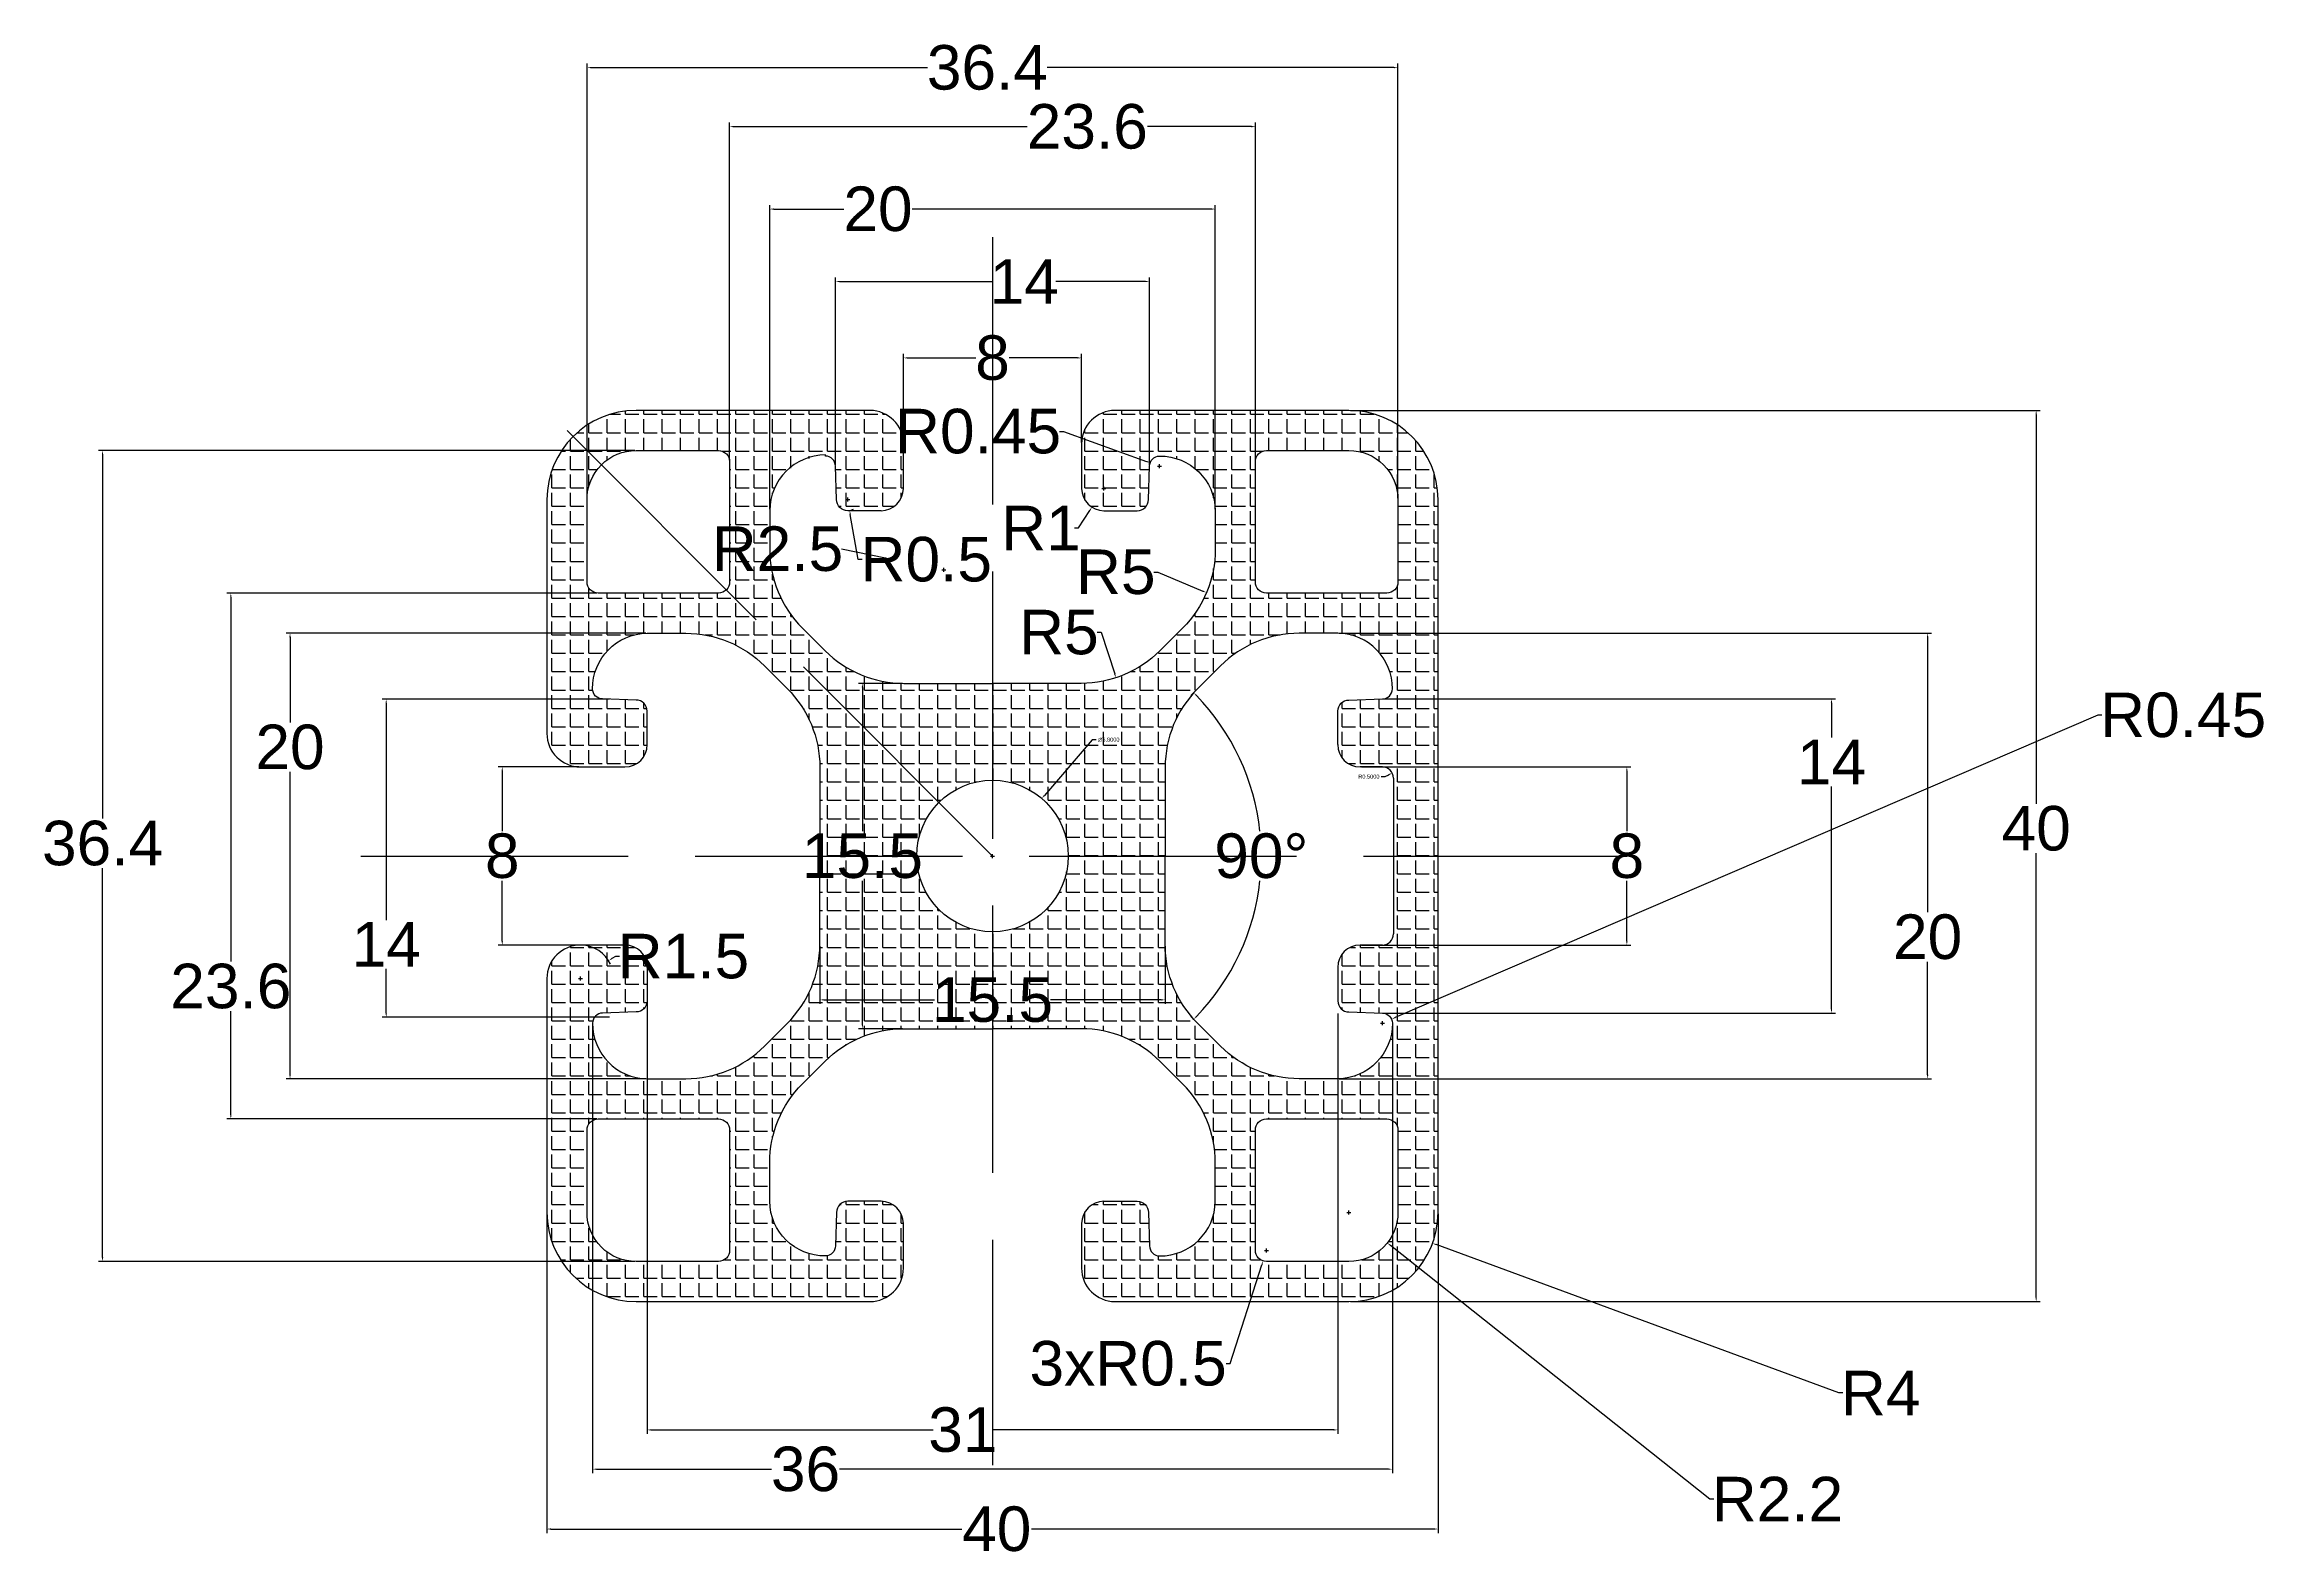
# Model space of a CAD drawing. Header units: inches. Extents: x 37.4 to 137.1, y 48.8 to 116.4.
import ezdxf

# ---------------------------------------------------------------- set-up
doc = ezdxf.new("R2010")
doc.units = ezdxf.units.IN
doc.header["$MEASUREMENT"] = 0
doc.linetypes.add('ACAD_ISO02W100', pattern=[15, 12, -3])
for name, color, linetype in [('Dimensions', 50, 'Continuous'), ('Dotted Line', 70, 'ACAD_ISO02W100'), ('Hashing', 130, 'Continuous')]:
    doc.layers.add(name, color=color, linetype=linetype)
doc.styles.get("Standard").update_dxf_attribs({"font": 'arial.ttf'})
doc.dimstyles.get("Standard").update_dxf_attribs({"dimtxt": 0.18, "dimasz": 0.18, "dimexe": 0.18, "dimexo": 0.0625, "dimgap": 0.09, "dimtad": 0, "dimtih": 1, "dimtoh": 1, "dimdec": 4, "dimzin": 0, "dimdsep": 46, "dimtxsty": 'Standard', "dimcen": 0.09, "dimadec": 0, "dimazin": 0, "dimtfac": 1, "dimtdec": 4, "dimtofl": 0, "dimtmove": 0, "dimatfit": 3, "dimfxl": 1, "dimtolj": 1, "dimtzin": 0, "dimarcsym": 0})

# ---------------------------------------------------------------- blocks, each defined once
blk = doc.blocks.new('*U2')
blk.add_lwpolyline([(2.7, -3.2), (-2.7, -3.2, -0.414214), (-3.2, -2.7), (-3.2, 1, -0.414214), (-1, 3.2), (2.7, 3.2, -0.414214), (3.2, 2.7), (3.2, -2.7, -0.414214)], format="xyb", close=True)
blk = doc.blocks.new('*U3')
at = {"color": 0, "linetype": 'ByBlock', "lineweight": -2, "transparency": 16777216}
blk.add_blockref('*U2', (65, 95), dxfattribs=at)
for p, rotation in [((95, 95), 270.0000000000001), ((65, 65), 90.00000000000006), ((95, 65), 180)]:
    blk.add_blockref('*U2', p, dxfattribs=dict(at, rotation=rotation))
blk = doc.blocks.new('*D4')
at = {"layer": 'Defpoints', "color": 0, "transparency": 16777216}
for p in [(64.5, 75), (95.5, 73), (95.5, 54.24)]:
    blk.add_point(p, dxfattribs=at)
at = {"layer": 'Dimensions', "color": 0, "lineweight": -2, "transparency": 16777216}
for p, q in [((64.5, 74.938), (64.5, 54.06)), ((95.5, 72.938), (95.5, 54.06)), ((64.68, 54.24), (77.343, 54.24)), ((95.32, 54.24), (80, 54.24))]:
    blk.add_line(p, q, dxfattribs=at)
at = {"layer": 'Dimensions', "color": 0, "transparency": 16777216}
for points in [[(64.68, 54.27), (64.68, 54.21), (64.5, 54.24)], [(95.32, 54.27), (95.32, 54.21), (95.5, 54.24)]]:
    blk.add_solid(points, dxfattribs=at)
at = {"layer": 'Dimensions', "color": 0, "transparency": 16777216, "insert": (78.671, 54.24), "char_height": 0.18, "attachment_point": 5}
blk.add_mtext('\\A1;{\\H11.11111x;31}', dxfattribs=at)
blk = doc.blocks.new('*D5')
at = {"layer": 'Defpoints', "color": 0, "transparency": 16777216}
for p in [(76.018, 87.75), (74.159, 72.25), (76.018, 72.25)]:
    blk.add_point(p, dxfattribs=at)
at = {"layer": 'Dimensions', "color": 0, "lineweight": -2, "transparency": 16777216}
for p, q in [((75.956, 87.75), (73.979, 87.75)), ((74.159, 87.57), (74.159, 81.111)), ((74.159, 72.43), (74.159, 78.889)), ((75.956, 72.25), (73.979, 72.25))]:
    blk.add_line(p, q, dxfattribs=at)
at = {"layer": 'Dimensions', "color": 0, "transparency": 16777216}
for points in [[(74.129, 87.57), (74.189, 87.57), (74.159, 87.75)], [(74.129, 72.43), (74.189, 72.43), (74.159, 72.25)]]:
    blk.add_solid(points, dxfattribs=at)
at = {"layer": 'Dimensions', "color": 0, "transparency": 16777216, "insert": (74.159, 80), "char_height": 0.18, "attachment_point": 5}
blk.add_mtext('\\A1;{\\H11.11111x;15.5}', dxfattribs=at)
blk = doc.blocks.new('*D6')
at = {"layer": 'Defpoints', "color": 0, "transparency": 16777216}
for p in [(72.25, 76.018), (87.75, 76.018), (87.75, 73.542)]:
    blk.add_point(p, dxfattribs=at)
at = {"layer": 'Dimensions', "color": 0, "lineweight": -2, "transparency": 16777216}
for p, q in [((72.25, 75.956), (72.25, 73.362)), ((87.75, 75.956), (87.75, 73.362)), ((72.43, 73.542), (77.399, 73.542)), ((87.57, 73.542), (82.601, 73.542))]:
    blk.add_line(p, q, dxfattribs=at)
at = {"layer": 'Dimensions', "color": 0, "transparency": 16777216}
for points in [[(72.43, 73.572), (72.43, 73.512), (72.25, 73.542)], [(87.57, 73.572), (87.57, 73.512), (87.75, 73.542)]]:
    blk.add_solid(points, dxfattribs=at)
at = {"layer": 'Dimensions', "color": 0, "transparency": 16777216, "insert": (80, 73.542), "char_height": 0.18, "attachment_point": 5}
blk.add_mtext('\\A1;{\\H11.11111x;15.5}', dxfattribs=at)
blk = doc.blocks.new('*D7')
at = {"layer": 'Defpoints', "color": 0, "transparency": 16777216}
for p in [(90.233, 88.536), (89.214, 87.517), (91.713, 77.316), (89.214, 72.483), (90.233, 71.464)]:
    blk.add_point(p, dxfattribs=at)
at = {"layer": 'Dimensions', "color": 0, "lineweight": -2, "transparency": 16777216}
for p, q in [((89.17, 87.473), (88.902, 87.205)), ((89.17, 72.527), (88.902, 72.795))]:
    blk.add_line(p, q, dxfattribs=at)
for start, end in [(6.15149, 44.00539), (315.99461, 353.84851)]:
    blk.add_arc((81.697, 80), 10.369, start, end, dxfattribs=at)
at = {"layer": 'Dimensions', "color": 0, "transparency": 16777216}
for points in [[(89.134, 87.183), (89.177, 87.225), (89.029, 87.332)], [(89.177, 72.775), (89.134, 72.817), (89.029, 72.668)]]:
    blk.add_solid(points, dxfattribs=at)
at = {"layer": 'Dimensions', "color": 0, "transparency": 16777216, "insert": (92.066, 80), "char_height": 0.18, "attachment_point": 5}
blk.add_mtext('\\A1;{\\H11.11111x;90°}', dxfattribs=at)
blk = doc.blocks.new('*D8')
at = {"layer": 'Defpoints', "color": 0, "transparency": 16777216}
for p in [(96.5, 84), (96.5, 76), (108.475, 76)]:
    blk.add_point(p, dxfattribs=at)
at = {"layer": 'Dimensions', "color": 0, "lineweight": -2, "transparency": 16777216}
for p, q in [((96.563, 84), (108.655, 84)), ((108.475, 83.82), (108.475, 81.111)), ((108.475, 76.18), (108.475, 78.889)), ((96.563, 76), (108.655, 76))]:
    blk.add_line(p, q, dxfattribs=at)
at = {"layer": 'Dimensions', "color": 0, "transparency": 16777216}
for points in [[(108.445, 83.82), (108.505, 83.82), (108.475, 84)], [(108.445, 76.18), (108.505, 76.18), (108.475, 76)]]:
    blk.add_solid(points, dxfattribs=at)
at = {"layer": 'Dimensions', "color": 0, "transparency": 16777216, "insert": (108.475, 80), "char_height": 0.18, "attachment_point": 5}
blk.add_mtext('\\A1;{\\H11.11111x;8}', dxfattribs=at)
blk = doc.blocks.new('*D9')
at = {"layer": 'Defpoints', "color": 0, "transparency": 16777216}
for p in [(97.5, 87.05), (97.5, 72.95), (117.66, 72.95)]:
    blk.add_point(p, dxfattribs=at)
at = {"layer": 'Dimensions', "color": 0, "lineweight": -2, "transparency": 16777216}
for p, q in [((97.563, 87.05), (117.84, 87.05)), ((117.66, 86.87), (117.66, 85.314)), ((117.66, 73.13), (117.66, 83.126)), ((97.563, 72.95), (117.84, 72.95))]:
    blk.add_line(p, q, dxfattribs=at)
at = {"layer": 'Dimensions', "color": 0, "transparency": 16777216}
for points in [[(117.63, 86.87), (117.69, 86.87), (117.66, 87.05)], [(117.63, 73.13), (117.69, 73.13), (117.66, 72.95)]]:
    blk.add_solid(points, dxfattribs=at)
at = {"layer": 'Dimensions', "color": 0, "transparency": 16777216, "insert": (117.66, 84.22), "char_height": 0.18, "attachment_point": 5}
blk.add_mtext('\\A1;{\\H11.11111x;14}', dxfattribs=at)
blk = doc.blocks.new('*D10')
at = {"layer": 'Defpoints', "color": 0, "transparency": 16777216}
for p in [(95.5, 90), (95.5, 70), (121.977, 70)]:
    blk.add_point(p, dxfattribs=at)
at = {"layer": 'Dimensions', "color": 0, "lineweight": -2, "transparency": 16777216}
for p, q in [((95.563, 90), (122.157, 90)), ((121.977, 89.82), (121.977, 77.476)), ((121.977, 70.18), (121.977, 75.254)), ((95.563, 70), (122.157, 70))]:
    blk.add_line(p, q, dxfattribs=at)
at = {"layer": 'Dimensions', "color": 0, "transparency": 16777216}
for points in [[(121.947, 89.82), (122.007, 89.82), (121.977, 90)], [(121.947, 70.18), (122.007, 70.18), (121.977, 70)]]:
    blk.add_solid(points, dxfattribs=at)
at = {"layer": 'Dimensions', "color": 0, "transparency": 16777216, "insert": (121.977, 76.365), "char_height": 0.18, "attachment_point": 5}
blk.add_mtext('\\A1;{\\H11.11111x;20}', dxfattribs=at)
blk = doc.blocks.new('*D11')
at = {"layer": 'Defpoints', "color": 0, "transparency": 16777216}
for p in [(83.982, 92.75), (85.542, 88)]:
    blk.add_point(p, dxfattribs=at)
at = {"layer": 'Dimensions', "color": 0, "lineweight": -2, "transparency": 16777216}
for p, q in [((84.692, 90.04), (84.872, 90.04)), ((84.872, 90.04), (85.486, 88.171))]:
    blk.add_line(p, q, dxfattribs=at)
at = {"layer": 'Dimensions', "color": 0, "transparency": 16777216}
blk.add_solid([(85.515, 88.18), (85.458, 88.161), (85.542, 88)], dxfattribs=at)
at = {"layer": 'Dimensions', "color": 0, "transparency": 16777216, "insert": (82.982, 90.04), "char_height": 0.18, "attachment_point": 5}
blk.add_mtext('\\A1;{\\H11.11111x;R5}', dxfattribs=at)
blk = doc.blocks.new('*D12')
at = {"layer": 'Defpoints', "color": 0, "transparency": 16777216}
for p in [(85, 93.768), (89.606, 91.822)]:
    blk.add_point(p, dxfattribs=at)
at = {"layer": 'Dimensions', "color": 0, "lineweight": -2, "transparency": 16777216}
for p, q in [((87.244, 92.744), (87.424, 92.744)), ((87.424, 92.744), (89.44, 91.892))]:
    blk.add_line(p, q, dxfattribs=at)
at = {"layer": 'Dimensions', "color": 0, "transparency": 16777216}
blk.add_solid([(89.451, 91.919), (89.428, 91.864), (89.606, 91.822)], dxfattribs=at)
at = {"layer": 'Dimensions', "color": 0, "transparency": 16777216, "insert": (85.534, 92.744), "char_height": 0.18, "attachment_point": 5}
blk.add_mtext('\\A1;{\\H11.11111x;R5}', dxfattribs=at)
blk = doc.blocks.new('*D13')
at = {"layer": 'Defpoints', "color": 0, "transparency": 16777216}
for p in [(84.462, 95.657), (85, 96.5)]:
    blk.add_point(p, dxfattribs=at)
at = {"layer": 'Dimensions', "color": 0, "lineweight": -2, "transparency": 16777216}
for p, q in [((84.91, 96.5), (85.09, 96.5)), ((85, 96.41), (85, 96.59)), ((83.687, 94.724), (83.867, 94.724)), ((83.867, 94.724), (84.365, 95.505))]:
    blk.add_line(p, q, dxfattribs=at)
at = {"layer": 'Dimensions', "color": 0, "transparency": 16777216}
blk.add_solid([(84.34, 95.521), (84.391, 95.489), (84.462, 95.657)], dxfattribs=at)
at = {"layer": 'Dimensions', "color": 0, "transparency": 16777216, "insert": (82.177, 94.724), "char_height": 0.18, "attachment_point": 5}
blk.add_mtext('\\A1;{\\H11.11111x;R1}', dxfattribs=at)
blk = doc.blocks.new('*D14')
at = {"layer": 'Defpoints', "color": 0, "transparency": 16777216}
for p in [(87.077, 97.653), (87.5, 97.5)]:
    blk.add_point(p, dxfattribs=at)
at = {"layer": 'Dimensions', "color": 0, "lineweight": -2, "transparency": 16777216}
for p, q in [((83.005, 99.059), (83.185, 99.059)), ((83.185, 99.059), (86.907, 97.714)), ((87.41, 97.5), (87.59, 97.5)), ((87.5, 97.41), (87.5, 97.59))]:
    blk.add_line(p, q, dxfattribs=at)
at = {"layer": 'Dimensions', "color": 0, "transparency": 16777216}
blk.add_solid([(86.918, 97.742), (86.897, 97.686), (87.077, 97.653)], dxfattribs=at)
at = {"layer": 'Dimensions', "color": 0, "transparency": 16777216, "insert": (79.353, 99.059), "char_height": 0.18, "attachment_point": 5}
blk.add_mtext('\\A1;{\\H11.11111x;R0.45}', dxfattribs=at)
blk = doc.blocks.new('*D15')
at = {"layer": 'Defpoints', "color": 0, "transparency": 16777216}
for p in [(82.213, 82.581), (77.787, 77.419)]:
    blk.add_point(p, dxfattribs=at)
at = {"layer": 'Dimensions', "color": 0, "lineweight": -2, "transparency": 16777216}
for p, q in [((84.477, 85.22), (82.33, 82.718)), ((84.657, 85.22), (84.477, 85.22)), ((79.91, 80), (80.09, 80)), ((80, 79.91), (80, 80.09))]:
    blk.add_line(p, q, dxfattribs=at)
at = {"layer": 'Dimensions', "color": 0, "transparency": 16777216}
blk.add_solid([(82.308, 82.737), (82.353, 82.698), (82.213, 82.581)], dxfattribs=at)
at = {"layer": 'Dimensions', "color": 0, "transparency": 16777216, "insert": (85.218, 85.22), "char_height": 0.18, "attachment_point": 5}
blk.add_mtext('\\A1;∅6.8000', dxfattribs=at)
blk = doc.blocks.new('*D16')
at = {"layer": 'Defpoints', "color": 0, "transparency": 16777216}
for p in [(84, 102.357), (76, 98.5), (84, 98.5)]:
    blk.add_point(p, dxfattribs=at)
at = {"layer": 'Dimensions', "color": 0, "lineweight": -2, "transparency": 16777216}
for p, q in [((76, 98.562), (76, 102.537)), ((76.18, 102.357), (79.251, 102.357)), ((83.82, 102.357), (80.749, 102.357)), ((84, 98.562), (84, 102.537))]:
    blk.add_line(p, q, dxfattribs=at)
at = {"layer": 'Dimensions', "color": 0, "transparency": 16777216}
for points in [[(76.18, 102.387), (76.18, 102.327), (76, 102.357)], [(83.82, 102.387), (83.82, 102.327), (84, 102.357)]]:
    blk.add_solid(points, dxfattribs=at)
at = {"layer": 'Dimensions', "color": 0, "transparency": 16777216, "insert": (80, 102.357), "char_height": 0.18, "attachment_point": 5}
blk.add_mtext('\\A1;{\\H11.11111x;8}', dxfattribs=at)
blk = doc.blocks.new('*D17')
at = {"layer": 'Defpoints', "color": 0, "transparency": 16777216}
for p in [(87.05, 105.786), (72.95, 97.5), (87.05, 97.5)]:
    blk.add_point(p, dxfattribs=at)
at = {"layer": 'Dimensions', "color": 0, "lineweight": -2, "transparency": 16777216}
for p, q in [((72.95, 97.562), (72.95, 105.966)), ((73.13, 105.786), (80, 105.786)), ((86.87, 105.786), (82.848, 105.786)), ((87.05, 97.562), (87.05, 105.966))]:
    blk.add_line(p, q, dxfattribs=at)
at = {"layer": 'Dimensions', "color": 0, "transparency": 16777216}
for points in [[(73.13, 105.816), (73.13, 105.756), (72.95, 105.786)], [(86.87, 105.816), (86.87, 105.756), (87.05, 105.786)]]:
    blk.add_solid(points, dxfattribs=at)
at = {"layer": 'Dimensions', "color": 0, "transparency": 16777216, "insert": (81.424, 105.786), "char_height": 0.18, "attachment_point": 5}
blk.add_mtext('\\A1;{\\H11.11111x;14}', dxfattribs=at)
blk = doc.blocks.new('*D18')
at = {"layer": 'Defpoints', "color": 0, "transparency": 16777216}
for p in [(90, 109.038), (70, 95.5), (90, 95.5)]:
    blk.add_point(p, dxfattribs=at)
at = {"layer": 'Dimensions', "color": 0, "lineweight": -2, "transparency": 16777216}
for p, q in [((70, 95.562), (70, 109.218)), ((70.18, 109.038), (73.324, 109.038)), ((89.82, 109.038), (76.396, 109.038)), ((90, 95.562), (90, 109.218))]:
    blk.add_line(p, q, dxfattribs=at)
at = {"layer": 'Dimensions', "color": 0, "transparency": 16777216}
for points in [[(70.18, 109.068), (70.18, 109.008), (70, 109.038)], [(89.82, 109.068), (89.82, 109.008), (90, 109.038)]]:
    blk.add_solid(points, dxfattribs=at)
at = {"layer": 'Dimensions', "color": 0, "transparency": 16777216, "insert": (74.86, 109.038), "char_height": 0.18, "attachment_point": 5}
blk.add_mtext('\\A1;{\\H11.11111x;20}', dxfattribs=at)
blk = doc.blocks.new('*D19')
at = {"layer": 'Defpoints', "color": 0, "transparency": 16777216}
for p in [(91.8, 112.738), (68.2, 97.7), (91.8, 97.7)]:
    blk.add_point(p, dxfattribs=at)
at = {"layer": 'Dimensions', "color": 0, "lineweight": -2, "transparency": 16777216}
for p, q in [((68.2, 97.762), (68.2, 112.918)), ((68.38, 112.738), (81.551, 112.738)), ((91.62, 112.738), (86.959, 112.738)), ((91.8, 97.762), (91.8, 112.918))]:
    blk.add_line(p, q, dxfattribs=at)
at = {"layer": 'Dimensions', "color": 0, "transparency": 16777216}
for points in [[(68.38, 112.768), (68.38, 112.708), (68.2, 112.738)], [(91.62, 112.768), (91.62, 112.708), (91.8, 112.738)]]:
    blk.add_solid(points, dxfattribs=at)
at = {"layer": 'Dimensions', "color": 0, "transparency": 16777216, "insert": (84.255, 112.738), "char_height": 0.18, "attachment_point": 5}
blk.add_mtext('\\A1;{\\H11.11111x;23.6}', dxfattribs=at)
blk = doc.blocks.new('*D20')
at = {"layer": 'Defpoints', "color": 0, "transparency": 16777216}
for p in [(98.2, 115.386), (61.8, 96), (98.2, 96)]:
    blk.add_point(p, dxfattribs=at)
at = {"layer": 'Dimensions', "color": 0, "lineweight": -2, "transparency": 16777216}
for p, q in [((61.8, 96.062), (61.8, 115.566)), ((98.2, 96.062), (98.2, 115.566)), ((61.98, 115.386), (77.089, 115.386)), ((98.02, 115.386), (82.454, 115.386))]:
    blk.add_line(p, q, dxfattribs=at)
at = {"layer": 'Dimensions', "color": 0, "transparency": 16777216}
for points in [[(61.98, 115.416), (61.98, 115.356), (61.8, 115.386)], [(98.02, 115.416), (98.02, 115.356), (98.2, 115.386)]]:
    blk.add_solid(points, dxfattribs=at)
at = {"layer": 'Dimensions', "color": 0, "transparency": 16777216, "insert": (79.772, 115.386), "char_height": 0.18, "attachment_point": 5}
blk.add_mtext('\\A1;{\\H11.11111x;36.4}', dxfattribs=at)
blk = doc.blocks.new('*D21')
at = {"layer": 'Defpoints', "color": 0, "transparency": 16777216}
for p in [(62.05, 72.5), (97.95, 72.5), (97.95, 52.478)]:
    blk.add_point(p, dxfattribs=at)
at = {"layer": 'Dimensions', "color": 0, "lineweight": -2, "transparency": 16777216}
for p, q in [((62.05, 72.438), (62.05, 52.298)), ((97.95, 72.438), (97.95, 52.298)), ((62.23, 52.478), (70.087, 52.478)), ((97.77, 52.478), (73.129, 52.478))]:
    blk.add_line(p, q, dxfattribs=at)
at = {"layer": 'Dimensions', "color": 0, "transparency": 16777216}
for points in [[(62.23, 52.508), (62.23, 52.448), (62.05, 52.478)], [(97.77, 52.508), (97.77, 52.448), (97.95, 52.478)]]:
    blk.add_solid(points, dxfattribs=at)
at = {"layer": 'Dimensions', "color": 0, "transparency": 16777216, "insert": (71.608, 52.478), "char_height": 0.18, "attachment_point": 5}
blk.add_mtext('\\A1;{\\H11.11111x;36}', dxfattribs=at)
blk = doc.blocks.new('*D22')
at = {"layer": 'Defpoints', "color": 0, "transparency": 16777216}
for p in [(60, 64), (100, 64), (100, 49.791)]:
    blk.add_point(p, dxfattribs=at)
at = {"layer": 'Dimensions', "color": 0, "lineweight": -2, "transparency": 16777216}
for p, q in [((60, 63.938), (60, 49.611)), ((100, 63.938), (100, 49.611)), ((60.18, 49.791), (78.631, 49.791)), ((99.82, 49.791), (81.749, 49.791))]:
    blk.add_line(p, q, dxfattribs=at)
at = {"layer": 'Dimensions', "color": 0, "transparency": 16777216}
for points in [[(60.18, 49.821), (60.18, 49.761), (60, 49.791)], [(99.82, 49.821), (99.82, 49.761), (100, 49.791)]]:
    blk.add_solid(points, dxfattribs=at)
at = {"layer": 'Dimensions', "color": 0, "transparency": 16777216, "insert": (80.19, 49.791), "char_height": 0.18, "attachment_point": 5}
blk.add_mtext('\\A1;{\\H11.11111x;40}', dxfattribs=at)
blk = doc.blocks.new('*D23')
at = {"layer": 'Defpoints', "color": 0, "transparency": 16777216}
for p in [(96, 100), (96, 60), (126.849, 60)]:
    blk.add_point(p, dxfattribs=at)
at = {"layer": 'Dimensions', "color": 0, "lineweight": -2, "transparency": 16777216}
for p, q in [((96.063, 100), (127.029, 100)), ((126.849, 99.82), (126.849, 82.344)), ((126.849, 60.18), (126.849, 80.122)), ((96.063, 60), (127.029, 60))]:
    blk.add_line(p, q, dxfattribs=at)
at = {"layer": 'Dimensions', "color": 0, "transparency": 16777216}
for points in [[(126.819, 99.82), (126.879, 99.82), (126.849, 100)], [(126.819, 60.18), (126.879, 60.18), (126.849, 60)]]:
    blk.add_solid(points, dxfattribs=at)
at = {"layer": 'Dimensions', "color": 0, "transparency": 16777216, "insert": (126.849, 81.233), "char_height": 0.18, "attachment_point": 5}
blk.add_mtext('\\A1;{\\H11.11111x;40}', dxfattribs=at)
blk = doc.blocks.new('*D24')
at = {"layer": 'Defpoints', "color": 0, "transparency": 16777216}
for p in [(97.945, 83.728), (97.5, 83.5)]:
    blk.add_point(p, dxfattribs=at)
at = {"layer": 'Dimensions', "color": 0, "lineweight": -2, "transparency": 16777216}
for p, q in [((97.445, 83.564), (97.625, 83.564)), ((97.625, 83.564), (97.785, 83.646))]:
    blk.add_line(p, q, dxfattribs=at)
at = {"layer": 'Dimensions', "color": 0, "transparency": 16777216}
blk.add_solid([(97.771, 83.673), (97.798, 83.619), (97.945, 83.728)], dxfattribs=at)
at = {"layer": 'Dimensions', "color": 0, "transparency": 16777216, "insert": (96.895, 83.564), "char_height": 0.18, "attachment_point": 5}
blk.add_mtext('\\A1;R0.5000', dxfattribs=at)
blk = doc.blocks.new('*D25')
at = {"layer": 'Defpoints', "color": 0, "transparency": 16777216}
for p in [(97.5, 72.5), (97.913, 72.678)]:
    blk.add_point(p, dxfattribs=at)
at = {"layer": 'Dimensions', "color": 0, "lineweight": -2, "transparency": 16777216}
for p, q in [((129.616, 86.322), (98.079, 72.749)), ((129.796, 86.322), (129.616, 86.322)), ((97.41, 72.5), (97.59, 72.5)), ((97.5, 72.41), (97.5, 72.59))]:
    blk.add_line(p, q, dxfattribs=at)
at = {"layer": 'Dimensions', "color": 0, "transparency": 16777216}
blk.add_solid([(98.067, 72.777), (98.091, 72.722), (97.913, 72.678)], dxfattribs=at)
at = {"layer": 'Dimensions', "color": 0, "transparency": 16777216, "insert": (133.448, 86.322), "char_height": 0.18, "attachment_point": 5}
blk.add_mtext('\\A1;{\\H11.11111x;R0.45}', dxfattribs=at)
blk = doc.blocks.new('*D26')
at = {"layer": 'Defpoints', "color": 0, "transparency": 16777216}
for p in [(62.767, 75.303), (61.5, 74.5)]:
    blk.add_point(p, dxfattribs=at)
at = {"layer": 'Dimensions', "color": 0, "lineweight": -2, "transparency": 16777216}
for p, q in [((63.071, 75.495), (62.919, 75.399)), ((63.251, 75.495), (63.071, 75.495)), ((61.41, 74.5), (61.59, 74.5)), ((61.5, 74.41), (61.5, 74.59))]:
    blk.add_line(p, q, dxfattribs=at)
blk.add_arc((61.5, 74.5), 1.5, 25.47079, 87.61268, dxfattribs=at)
at = {"layer": 'Dimensions', "color": 0, "transparency": 16777216}
blk.add_solid([(62.903, 75.424), (62.935, 75.374), (62.767, 75.303)], dxfattribs=at)
at = {"layer": 'Dimensions', "color": 0, "transparency": 16777216, "insert": (66.127, 75.495), "char_height": 0.18, "attachment_point": 5}
blk.add_mtext('\\A1;{\\H11.11111x;R1.5}', dxfattribs=at)
blk = doc.blocks.new('*D27')
at = {"layer": 'Defpoints', "color": 0, "transparency": 16777216}
for p in [(61.5, 84), (57.994, 76), (61.5, 76)]:
    blk.add_point(p, dxfattribs=at)
at = {"layer": 'Dimensions', "color": 0, "lineweight": -2, "transparency": 16777216}
for p, q in [((61.438, 84), (57.814, 84)), ((57.994, 83.82), (57.994, 81.111)), ((57.994, 76.18), (57.994, 78.889)), ((61.438, 76), (57.814, 76))]:
    blk.add_line(p, q, dxfattribs=at)
at = {"layer": 'Dimensions', "color": 0, "transparency": 16777216}
for points in [[(57.964, 83.82), (58.024, 83.82), (57.994, 84)], [(57.964, 76.18), (58.024, 76.18), (57.994, 76)]]:
    blk.add_solid(points, dxfattribs=at)
at = {"layer": 'Dimensions', "color": 0, "transparency": 16777216, "insert": (57.994, 80), "char_height": 0.18, "attachment_point": 5}
blk.add_mtext('\\A1;{\\H11.11111x;8}', dxfattribs=at)
blk = doc.blocks.new('*D28')
at = {"layer": 'Defpoints', "color": 0, "transparency": 16777216}
for p in [(48.467, 90), (64.5, 90), (64.5, 70)]:
    blk.add_point(p, dxfattribs=at)
at = {"layer": 'Dimensions', "color": 0, "lineweight": -2, "transparency": 16777216}
for p, q in [((64.437, 90), (48.287, 90)), ((48.467, 89.82), (48.467, 85.995)), ((48.467, 70.18), (48.467, 83.773)), ((64.437, 70), (48.287, 70))]:
    blk.add_line(p, q, dxfattribs=at)
at = {"layer": 'Dimensions', "color": 0, "transparency": 16777216}
for points in [[(48.437, 89.82), (48.497, 89.82), (48.467, 90)], [(48.437, 70.18), (48.497, 70.18), (48.467, 70)]]:
    blk.add_solid(points, dxfattribs=at)
at = {"layer": 'Dimensions', "color": 0, "transparency": 16777216, "insert": (48.467, 84.884), "char_height": 0.18, "attachment_point": 5}
blk.add_mtext('\\A1;{\\H11.11111x;20}', dxfattribs=at)
blk = doc.blocks.new('*D29')
at = {"layer": 'Defpoints', "color": 0, "transparency": 16777216}
for p in [(45.81, 91.8), (62.3, 91.8), (62.3, 68.2)]:
    blk.add_point(p, dxfattribs=at)
at = {"layer": 'Dimensions', "color": 0, "lineweight": -2, "transparency": 16777216}
for p, q in [((62.238, 91.8), (45.63, 91.8)), ((45.81, 91.62), (45.81, 75.264)), ((45.81, 68.38), (45.81, 73.041)), ((62.238, 68.2), (45.63, 68.2))]:
    blk.add_line(p, q, dxfattribs=at)
at = {"layer": 'Dimensions', "color": 0, "transparency": 16777216}
for points in [[(45.78, 91.62), (45.84, 91.62), (45.81, 91.8)], [(45.78, 68.38), (45.84, 68.38), (45.81, 68.2)]]:
    blk.add_solid(points, dxfattribs=at)
at = {"layer": 'Dimensions', "color": 0, "transparency": 16777216, "insert": (45.81, 74.152), "char_height": 0.18, "attachment_point": 5}
blk.add_mtext('\\A1;{\\H11.11111x;23.6}', dxfattribs=at)
blk = doc.blocks.new('*D30')
at = {"layer": 'Defpoints', "color": 0, "transparency": 16777216}
for p in [(40.053, 98.2), (64, 98.2), (64, 61.8)]:
    blk.add_point(p, dxfattribs=at)
at = {"layer": 'Dimensions', "color": 0, "lineweight": -2, "transparency": 16777216}
for p, q in [((63.938, 98.2), (39.873, 98.2)), ((40.053, 98.02), (40.053, 81.681)), ((40.053, 61.98), (40.053, 79.458)), ((63.938, 61.8), (39.873, 61.8))]:
    blk.add_line(p, q, dxfattribs=at)
at = {"layer": 'Dimensions', "color": 0, "transparency": 16777216}
for points in [[(40.023, 98.02), (40.083, 98.02), (40.053, 98.2)], [(40.023, 61.98), (40.083, 61.98), (40.053, 61.8)]]:
    blk.add_solid(points, dxfattribs=at)
at = {"layer": 'Dimensions', "color": 0, "transparency": 16777216, "insert": (40.053, 80.569), "char_height": 0.18, "attachment_point": 5}
blk.add_mtext('\\A1;{\\H11.11111x;36.4}', dxfattribs=at)
blk = doc.blocks.new('*D31')
at = {"layer": 'Defpoints', "color": 0, "transparency": 16777216}
for p in [(92.147, 61.824), (92.3, 62.3)]:
    blk.add_point(p, dxfattribs=at)
at = {"layer": 'Dimensions', "color": 0, "lineweight": -2, "transparency": 16777216}
for p, q in [((92.21, 62.3), (92.39, 62.3)), ((92.3, 62.21), (92.3, 62.39)), ((90.669, 57.219), (92.092, 61.653)), ((90.489, 57.219), (90.669, 57.219))]:
    blk.add_line(p, q, dxfattribs=at)
at = {"layer": 'Dimensions', "color": 0, "transparency": 16777216}
blk.add_solid([(92.064, 61.662), (92.121, 61.643), (92.147, 61.824)], dxfattribs=at)
at = {"layer": 'Dimensions', "color": 0, "transparency": 16777216, "insert": (86.087, 57.219), "char_height": 0.18, "attachment_point": 5}
blk.add_mtext('\\A1;{\\H11.11111x;3xR0.5}', dxfattribs=at)
blk = doc.blocks.new('*D32')
at = {"layer": 'Defpoints', "color": 0, "transparency": 16777216}
for p in [(96, 64), (97.723, 62.632)]:
    blk.add_point(p, dxfattribs=at)
at = {"layer": 'Dimensions', "color": 0, "lineweight": -2, "transparency": 16777216}
for p, q in [((95.91, 64), (96.09, 64)), ((96, 63.91), (96, 64.09)), ((112.2, 51.135), (97.864, 62.52)), ((112.38, 51.135), (112.2, 51.135))]:
    blk.add_line(p, q, dxfattribs=at)
at = {"layer": 'Dimensions', "color": 0, "transparency": 16777216}
blk.add_solid([(97.882, 62.543), (97.845, 62.496), (97.723, 62.632)], dxfattribs=at)
at = {"layer": 'Dimensions', "color": 0, "transparency": 16777216, "insert": (115.237, 51.135), "char_height": 0.18, "attachment_point": 5}
blk.add_mtext('\\A1;{\\H11.11111x;R2.2}', dxfattribs=at)
blk = doc.blocks.new('*D33')
at = {"layer": 'Defpoints', "color": 0, "transparency": 16777216}
for p in [(96, 64), (99.753, 62.617)]:
    blk.add_point(p, dxfattribs=at)
at = {"layer": 'Dimensions', "color": 0, "lineweight": -2, "transparency": 16777216}
for p, q in [((95.91, 64), (96.09, 64)), ((96, 63.91), (96, 64.09)), ((117.992, 55.897), (99.922, 62.555)), ((118.172, 55.897), (117.992, 55.897))]:
    blk.add_line(p, q, dxfattribs=at)
at = {"layer": 'Dimensions', "color": 0, "transparency": 16777216}
blk.add_solid([(99.933, 62.583), (99.912, 62.527), (99.753, 62.617)], dxfattribs=at)
at = {"layer": 'Dimensions', "color": 0, "transparency": 16777216, "insert": (119.87, 55.897), "char_height": 0.18, "attachment_point": 5}
blk.add_mtext('\\A1;{\\H11.11111x;R4}', dxfattribs=at)
blk = doc.blocks.new('*D34')
at = {"layer": 'Defpoints', "color": 0, "transparency": 16777216}
for p in [(75.373, 93.341), (77.822, 92.84)]:
    blk.add_point(p, dxfattribs=at)
at = {"layer": 'Dimensions', "color": 0, "lineweight": -2, "transparency": 16777216}
for p, q in [((73.223, 93.782), (75.196, 93.378)), ((77.732, 92.84), (77.912, 92.84)), ((77.822, 92.75), (77.822, 92.93))]:
    blk.add_line(p, q, dxfattribs=at)
at = {"layer": 'Dimensions', "color": 0, "transparency": 16777216}
blk.add_solid([(75.202, 93.407), (75.19, 93.348), (75.373, 93.341)], dxfattribs=at)
at = {"layer": 'Dimensions', "color": 0, "transparency": 16777216, "insert": (70.348, 93.782), "char_height": 0.18, "attachment_point": 5}
blk.add_mtext('\\A1;{\\H11.11111x;R2.5}', dxfattribs=at)
blk = doc.blocks.new('*D35')
at = {"layer": 'Defpoints', "color": 0, "transparency": 16777216}
for p in [(73.5, 96), (73.586, 95.507)]:
    blk.add_point(p, dxfattribs=at)
at = {"layer": 'Dimensions', "color": 0, "lineweight": -2, "transparency": 16777216}
for p, q in [((73.41, 96), (73.59, 96)), ((73.5, 95.91), (73.5, 96.09)), ((73.97, 93.311), (73.617, 95.33)), ((74.15, 93.311), (73.97, 93.311))]:
    blk.add_line(p, q, dxfattribs=at)
blk.add_arc((73.5, 96), 0.5, 277.16197, 300.54928, dxfattribs=at)
at = {"layer": 'Dimensions', "color": 0, "transparency": 16777216}
blk.add_solid([(73.647, 95.335), (73.588, 95.325), (73.586, 95.507)], dxfattribs=at)
at = {"layer": 'Dimensions', "color": 0, "transparency": 16777216, "insert": (77.026, 93.311), "char_height": 0.18, "attachment_point": 5}
blk.add_mtext('\\A1;{\\H11.11111x;R0.5}', dxfattribs=at)
blk = doc.blocks.new('*D36')
at = {"layer": 'Defpoints', "color": 0, "transparency": 16777216}
for p in [(52.785, 87.038), (62.866, 87.038), (62.866, 72.761)]:
    blk.add_point(p, dxfattribs=at)
at = {"layer": 'Dimensions', "color": 0, "lineweight": -2, "transparency": 16777216}
for p, q in [((62.804, 87.038), (52.605, 87.038)), ((52.785, 86.858), (52.785, 77.127)), ((52.785, 72.941), (52.785, 74.939)), ((62.804, 72.761), (52.605, 72.761))]:
    blk.add_line(p, q, dxfattribs=at)
at = {"layer": 'Dimensions', "color": 0, "transparency": 16777216}
for points in [[(52.755, 86.858), (52.815, 86.858), (52.785, 87.038)], [(52.755, 72.941), (52.815, 72.941), (52.785, 72.761)]]:
    blk.add_solid(points, dxfattribs=at)
at = {"layer": 'Dimensions', "color": 0, "transparency": 16777216, "insert": (52.785, 76.033), "char_height": 0.18, "attachment_point": 5}
blk.add_mtext('\\A1;{\\H11.11111x;14}', dxfattribs=at)

msp = doc.modelspace()

# ---------------------------------------------------------------- hatches: boundary and pattern name
at = {"layer": 'Hashing'}
h = msp.add_hatch(dxfattribs=at)
h.set_pattern_fill('ANGLE', color=256, scale=3)
h.set_pattern_definition([(0, (0, 0), (0, 0.825), [0.6, -0.225]), (90, (0, 0), (-0.825, 5e-17), [0.6, -0.225])])
h.paths.add_polyline_path([(80, 76.6, -0.41421356), (76.6, 80), (72.25, 80), (72.25, 76.01812, -0.19891237), (70.78553, 72.48259), (69.76741, 71.46447, -0.19891237), (66.23188, 70), (64.55, 70, -0.42014285), (62.05, 72.5, -0.39482657), (62.47003, 72.949), (64.0333, 73.00111, 0.39482657), (64.5, 73.5), (64.5, 75, 0.41421356), (63.5, 76), (61.5, 76, 0.41421356), (60, 74.5), (60, 64, 0.41421356), (64, 60), (74.5, 60, 0.41421356), (76, 61.5), (76, 63.5, 0.41421356), (75, 64.5), (73.5, 64.5, 0.41421356), (73, 64), (72.95, 62.5, -0.41421356), (72.5, 62.05, -0.41421356), (70, 64.5), (70, 66.23188, -0.19891237), (71.46447, 69.76741), (72.48259, 70.78553, -0.19891237), (76.01812, 72.25), (80, 72.25)])
h.paths.add_polyline_path([(68.2, 67.7), (68.2, 62.3, -0.41421356), (67.7, 61.8), (64, 61.8, -0.41421356), (61.8, 64), (61.8, 67.7, -0.41421356), (62.3, 68.2), (67.7, 68.2, -0.41421356)], flags=16)
h.paths.add_polyline_path([(89.21447, 87.51741), (90.23259, 88.53553, -0.19891237), (93.76812, 90), (95.45, 90, -0.42014285), (97.95, 87.5, -0.39482657), (97.52997, 87.051), (95.9667, 86.99889, 0.39482657), (95.5, 86.5), (95.5, 85, 0.41421356), (96.5, 84), (97.5, 84, -0.41421356), (98, 83.5), (98, 80), (100, 80), (100, 96, 0.41421356), (96, 100), (85.5, 100, 0.41421356), (84, 98.5), (84, 96.5, 0.41421356), (85, 95.5), (86.5, 95.5, 0.41421356), (87, 96), (87.05, 97.5, -0.41421356), (87.5, 97.95, -0.41421356), (90, 95.5), (90, 93.76812, -0.19891237), (88.53553, 90.23259), (87.51741, 89.21447, -0.19891237), (83.98188, 87.75), (80, 87.75), (80, 83.4, -0.41421356), (83.4, 80), (87.75, 80), (87.75, 83.98188, -0.19891237)])
h.paths.add_polyline_path([(91.8, 92.3), (91.8, 97.7, -0.41421356), (92.3, 98.2), (96, 98.2, -0.41421356), (98.2, 96), (98.2, 92.3, -0.41421356), (97.7, 91.8), (92.3, 91.8, -0.41421356)], flags=16)
h.paths.add_polyline_path([(80, 87.75), (76.01812, 87.75, -0.19891237), (72.48259, 89.21447), (71.46447, 90.23259, -0.19891237), (70, 93.76812), (70, 95.5, -0.40842572), (72.5, 97.95, -0.39482657), (72.949, 97.52997), (73.00111, 95.9667, 0.39482657), (73.5, 95.5), (75, 95.5, 0.41421356), (76, 96.5), (76, 98.5, 0.41421356), (74.5, 100), (64, 100, 0.19891237), (61.17157, 98.82843), (62.44437, 97.55563, -0.19891237), (64, 98.2), (67.7, 98.2, -0.41421356), (68.2, 97.7), (68.2, 92.3, -0.19891237), (68.05355, 91.94645), (77.59584, 82.40416, -0.19891237), (80, 83.4)])
h.paths.add_polyline_path([(68.05355, 91.94645, -0.19891237), (67.7, 91.8), (62.3, 91.8, -0.41421356), (61.8, 92.3), (61.8, 96, -0.19891237), (62.44437, 97.55563), (61.17157, 98.82843, 0.19891237), (60, 96), (60, 85.5, 0.41421356), (61.5, 84), (63.5, 84, 0.41421356), (64.5, 85), (64.5, 86.5, 0.41421356), (64, 87), (62.5, 87.05, -0.41421356), (62.05, 87.5, -0.41421356), (64.5, 90), (66.23188, 90, -0.19891237), (69.76741, 88.53553), (70.78553, 87.51741, -0.19891237), (72.25, 83.98188), (72.25, 80), (76.6, 80, -0.19891237), (77.59584, 82.40416)])
h.paths.add_polyline_path([(87.75, 76.01812), (87.75, 80), (83.4, 80, -0.41421356), (80, 76.6), (80, 72.25), (83.98188, 72.25, -0.19891237), (87.51741, 70.78553), (88.53553, 69.76741, -0.19891237), (90, 66.23188), (90, 64.55, -0.42014285), (87.5, 62.05, -0.39482657), (87.051, 62.47003), (86.99889, 64.0333, 0.39482657), (86.5, 64.5), (85, 64.5, 0.41421356), (84, 63.5), (84, 61.5, 0.41421356), (85.5, 60), (96, 60, 0.41421356), (100, 64), (100, 80), (98, 80), (98, 76.5, -0.41421356), (97.5, 76), (96.5, 76, 0.41421356), (95.5, 75), (95.5, 73.5, 0.41421356), (96, 73), (97.5, 72.95, -0.41421356), (97.95, 72.5, -0.41421356), (95.5, 70), (93.76812, 70, -0.19891237), (90.23259, 71.46447), (89.21447, 72.48259, -0.19891237)])
h.paths.add_polyline_path([(92.3, 68.2), (97.7, 68.2, -0.41421356), (98.2, 67.7), (98.2, 64, -0.41421356), (96, 61.8), (92.3, 61.8, -0.41421356), (91.8, 62.3), (91.8, 67.7, -0.41421356)], flags=16)

# ---------------------------------------------------------------- linework, layer by layer
for p, q in [((97.5, 84), (96.5, 84)), ((98, 83.5), (98, 76.5)), ((97.5, 76), (96.5, 76))]:
    msp.add_line(p, q)
for points in [[(76, 96.5), (76, 98.5, 0.41421356), (74.5, 100), (64, 100, 0.41421356), (60, 96), (60, 85.5, 0.41421356), (61.5, 84), (63.5, 84)], [(84, 63.5), (84, 61.5, 0.41421356), (85.5, 60), (96, 60, 0.41421356), (100, 64), (100, 96, 0.41421356), (96, 100), (85.5, 100, 0.41421356), (84, 98.5), (84, 96.5)], [(75, 95.5), (73.5, 95.5, -0.41421356), (73, 96), (72.95, 97.5, 0.41421356), (72.5, 97.95), (72.5, 98, 0.41421356), (70, 95.5), (70, 93.76812, 0.19891237), (71.46447, 90.23259), (72.48259, 89.21447, 0.19891237), (76.01812, 87.75), (80, 87.75)], [(85, 95.5), (86.5, 95.5, 0.41421356), (87, 96), (87.05, 97.5, -0.41421356), (87.5, 97.95, -0.41421356), (90, 95.5), (90, 93.76812, -0.19891237), (88.53553, 90.23259), (87.51741, 89.21447, -0.19891237), (83.98188, 87.75), (80, 87.75)], [(64.5, 85), (64.5, 86.5, 0.41421356), (64, 87), (62.5, 87.05, -0.41421356), (62.05, 87.5, -0.41421356), (64.5, 90), (66.23188, 90, -0.19891237), (69.76741, 88.53553), (70.78553, 87.51741, -0.19891237), (72.25, 83.98188), (72.25, 80)], [(95.5, 85), (95.5, 86.5, -0.41421356), (96, 87), (97.5, 87.05, 0.41421356), (97.95, 87.5, 0.41421356), (95.5, 90), (93.76812, 90, 0.19891237), (90.23259, 88.53553), (89.21447, 87.51741, 0.19891237), (87.75, 83.98188), (87.75, 80)], [(64.5, 75), (64.5, 73.5, -0.41421356), (64, 73), (62.5, 72.95, 0.41421356), (62.05, 72.5, 0.41421356), (64.5, 70), (66.23188, 70, 0.19891237), (69.76741, 71.46447), (70.78553, 72.48259, 0.19891237), (72.25, 76.01812), (72.25, 80)], [(95.5, 75), (95.5, 73.5, 0.41421356), (96, 73), (97.5, 72.95, -0.41421356), (97.95, 72.5, -0.41421356), (95.5, 70), (93.76812, 70, -0.19891237), (90.23259, 71.46447), (89.21447, 72.48259, -0.19891237), (87.75, 76.01812), (87.75, 80)], [(63.5, 76), (61.5, 76, 0.41421356), (60, 74.5), (60, 64, 0.41421356), (64, 60), (74.5, 60, 0.41421356), (76, 61.5), (76, 63.5)], [(75, 64.5), (73.5, 64.5, 0.41421356), (73, 64), (72.95, 62.5, -0.41421356), (72.5, 62.05, -0.41421356), (70, 64.5), (70, 66.23188, -0.19891237), (71.46447, 69.76741), (72.48259, 70.78553, -0.19891237), (76.01812, 72.25), (80, 72.25)], [(85, 64.5), (86.5, 64.5, -0.41421356), (87, 64), (87.05, 62.5, 0.41421356), (87.5, 62.05, 0.41421356), (90, 64.5), (90, 66.23188, 0.19891237), (88.53553, 69.76741), (87.51741, 70.78553, 0.19891237), (83.98188, 72.25), (80, 72.25)]]:
    msp.add_lwpolyline(points, format="xyb")
msp.add_circle((80, 80), 3.4)
for centre, radius, start, end in [((75, 96.5), 1, 270, 0), ((85, 96.5), 1, 180, 270), ((63.5, 85), 1, 270, 0), ((96.5, 85), 1, 180, 270), ((97.5, 83.5), 0.5, 360, 90), ((63.5, 75), 1, 0, 90), ((96.5, 75), 1, 90, 180), ((97.5, 76.5), 0.5, 270, 360), ((75, 63.5), 1, 0, 90), ((85, 63.5), 1, 90, 180)]:
    msp.add_arc(centre, radius, start, end)
at = {"layer": 'Dotted Line'}
for p, q in [((80, 107.77236), (80, 52.65218)), ((80, 80), (60, 100)), ((51.65284, 80), (108.47528, 80))]:
    msp.add_line(p, q, dxfattribs=at)

# ---------------------------------------------------------------- block references
msp.add_blockref('*U3', (0, 0))

# ---------------------------------------------------------------- dimensions: what is measured, and where the dimension line sits
at = {"layer": 'Dimensions'}
for base, p1, p2, text, picture, middle in [((98.2, 115.38596), (61.8, 96), (98.2, 96), '{\\H11.11111x;36.4}', '*D20', (79.7717, 115.38596)), ((91.8, 112.73842), (68.2, 97.7), (91.8, 97.7), '{\\H11.11111x;23.6}', '*D19', (84.25524, 112.73842)), ((90, 109.03752), (70, 95.5), (90, 95.5), '{\\H11.11111x;20}', '*D18', (74.86038, 109.03752)), ((87.05, 105.78607), (72.95, 97.5), (87.05, 97.5), '{\\H11.11111x;14}', '*D17', (81.42424, 105.78607)), ((84, 102.35704), (76, 98.5), (84, 98.5), '{\\H11.11111x;8}', '*D16', (80, 102.35704)), ((95.5, 54.23959), (64.5, 75), (95.5, 73), '{\\H11.11111x;31}', '*D4', (78.67126, 54.23959)), ((97.95, 52.4783), (62.05, 72.5), (97.95, 72.5), '{\\H11.11111x;36}', '*D21', (71.60831, 52.4783)), ((100, 49.79148), (60, 64), (100, 64), '{\\H11.11111x;40}', '*D22', (80.19016, 49.79148))]:
    dim = msp.add_linear_dim(base=base, p1=p1, p2=p2, text=text, dimstyle='Standard', dxfattribs=at)
    dim.commit()
    dim.dimension.update_dxf_attribs({"geometry": picture, "text_midpoint": middle, "dimtype": 160})
for center, mpoint, text, picture, middle in [((87.5, 97.5), (87.07678, 97.65291), '{\\H11.11111x;R0.45}', '*D14', (79.3533, 99.05887)), ((73.5, 96), (73.58616, 95.50748), '{\\H11.11111x;R0.5}', '*D35', (77.02558, 93.31077)), ((85, 96.5), (84.46217, 95.65695), '{\\H11.11111x;R1}', '*D13', (82.17719, 94.72354)), ((77.8217, 92.83995), (75.37251, 93.34145), '{\\H11.11111x;R2.5}', '*D34', (73.22295, 93.78159)), ((85, 93.76812), (89.60554, 91.82158), '{\\H11.11111x;R5}', '*D12', (85.53369, 92.74372)), ((83.98188, 92.75), (85.54242, 87.99977), '{\\H11.11111x;R5}', '*D11', (82.98211, 90.03998)), ((97.5, 72.5), (97.91334, 72.6779), '{\\H11.11111x;R0.45}', '*D25', (133.44836, 86.32242)), ((96, 64), (97.72282, 62.63182), '{\\H11.11111x;R2.2}', '*D32', (115.23721, 51.13489)), ((96, 64), (99.75336, 62.61713), '{\\H11.11111x;R4}', '*D33', (119.87035, 55.89741)), ((92.3, 62.3), (92.14719, 61.82392), '{\\H11.11111x;3xR0.5}', '*D31', (86.08731, 57.21872))]:
    dim = msp.add_radius_dim(center=center, mpoint=mpoint, text=text, dimstyle='Standard', dxfattribs=at)
    dim.commit()
    dim.dimension.update_dxf_attribs({"geometry": picture, "text_midpoint": middle, "dimtype": 164})
for base, p1, p2, text, picture, middle in [((126.84858, 60), (96, 100), (96, 60), '{\\H11.11111x;40}', '*D23', (126.84858, 81.23315)), ((40.0531, 98.2), (64, 61.8), (64, 98.2), '{\\H11.11111x;36.4}', '*D30', (40.0531, 80.56933)), ((45.80995, 91.8), (62.3, 68.2), (62.3, 91.8), '{\\H11.11111x;23.6}', '*D29', (45.80995, 74.15242)), ((48.46695, 90), (64.5, 70), (64.5, 90), '{\\H11.11111x;20}', '*D28', (48.46695, 84.88415)), ((121.9774, 70), (95.5, 90), (95.5, 70), '{\\H11.11111x;20}', '*D10', (121.9774, 76.36515)), ((52.78458, 87.03779), (62.86623, 72.76148), (62.86623, 87.03779), '{\\H11.11111x;14}', '*D36', (52.78458, 76.03324)), ((117.65977, 72.95), (97.5, 87.05), (97.5, 72.95), '{\\H11.11111x;14}', '*D9', (117.65977, 84.22033)), ((57.99422, 76), (61.5, 84), (61.5, 76), '{\\H11.11111x;8}', '*D27', (57.99422, 80)), ((108.47528, 76), (96.5, 84), (96.5, 76), '{\\H11.11111x;8}', '*D8', (108.47528, 80))]:
    dim = msp.add_linear_dim(base=base, p1=p1, p2=p2, angle=90, text=text, dimstyle='Standard', dxfattribs=at)
    dim.commit()
    dim.dimension.update_dxf_attribs({"geometry": picture, "text_midpoint": middle, "dimtype": 160})
dim = msp.add_linear_dim(base=(74.15935, 72.25), p1=(76.01812, 87.75), p2=(76.01812, 72.25), angle=90, text='{\\H11.11111x;15.5}', dimstyle='Standard', dxfattribs=at)
dim.commit()
dim.dimension.update_dxf_attribs({"geometry": '*D5', "text_midpoint": (74.15935, 80)})
dim = msp.add_angular_dim_2l(base=(91.71299, 77.31624), line1=((90.23259, 71.46447), (89.21447, 72.48259)), line2=((90.23259, 88.53553), (89.21447, 87.51741)), text='{\\H11.11111x;<>}', dimstyle='Standard', dxfattribs=at)
dim.commit()
dim.dimension.update_dxf_attribs({"geometry": '*D7', "text_midpoint": (92.06632, 80)})
dim = msp.add_diameter_dim_2p(p1=(77.7867, 77.41905), p2=(82.2133, 82.58095), dimstyle='Standard', dxfattribs=at)
dim.commit()
dim.dimension.update_dxf_attribs({"geometry": '*D15', "text_midpoint": (85.21806, 85.22047), "dimtype": 163})
dim = msp.add_radius_dim(center=(97.5, 83.5), mpoint=(97.94479, 83.72839), dimstyle='Standard', dxfattribs=at)
dim.commit()
dim.dimension.update_dxf_attribs({"geometry": '*D24', "text_midpoint": (96.89509, 83.56395), "dimtype": 164})
dim = msp.add_radius_dim(center=(61.5, 74.5), mpoint=(62.76724, 75.30255), text='{\\H11.11111x;R1.5}', dimstyle='Standard', dxfattribs=at)
dim.commit()
dim.dimension.update_dxf_attribs({"geometry": '*D26', "text_midpoint": (66.12651, 75.49516)})
dim = msp.add_linear_dim(base=(87.75, 73.54248), p1=(72.25, 76.01812), p2=(87.75, 76.01812), text='{\\H11.11111x;15.5}', dimstyle='Standard', dxfattribs=at)
dim.commit()
dim.dimension.update_dxf_attribs({"geometry": '*D6', "text_midpoint": (80, 73.54248)})

doc.saveas('drawing.dxf')
